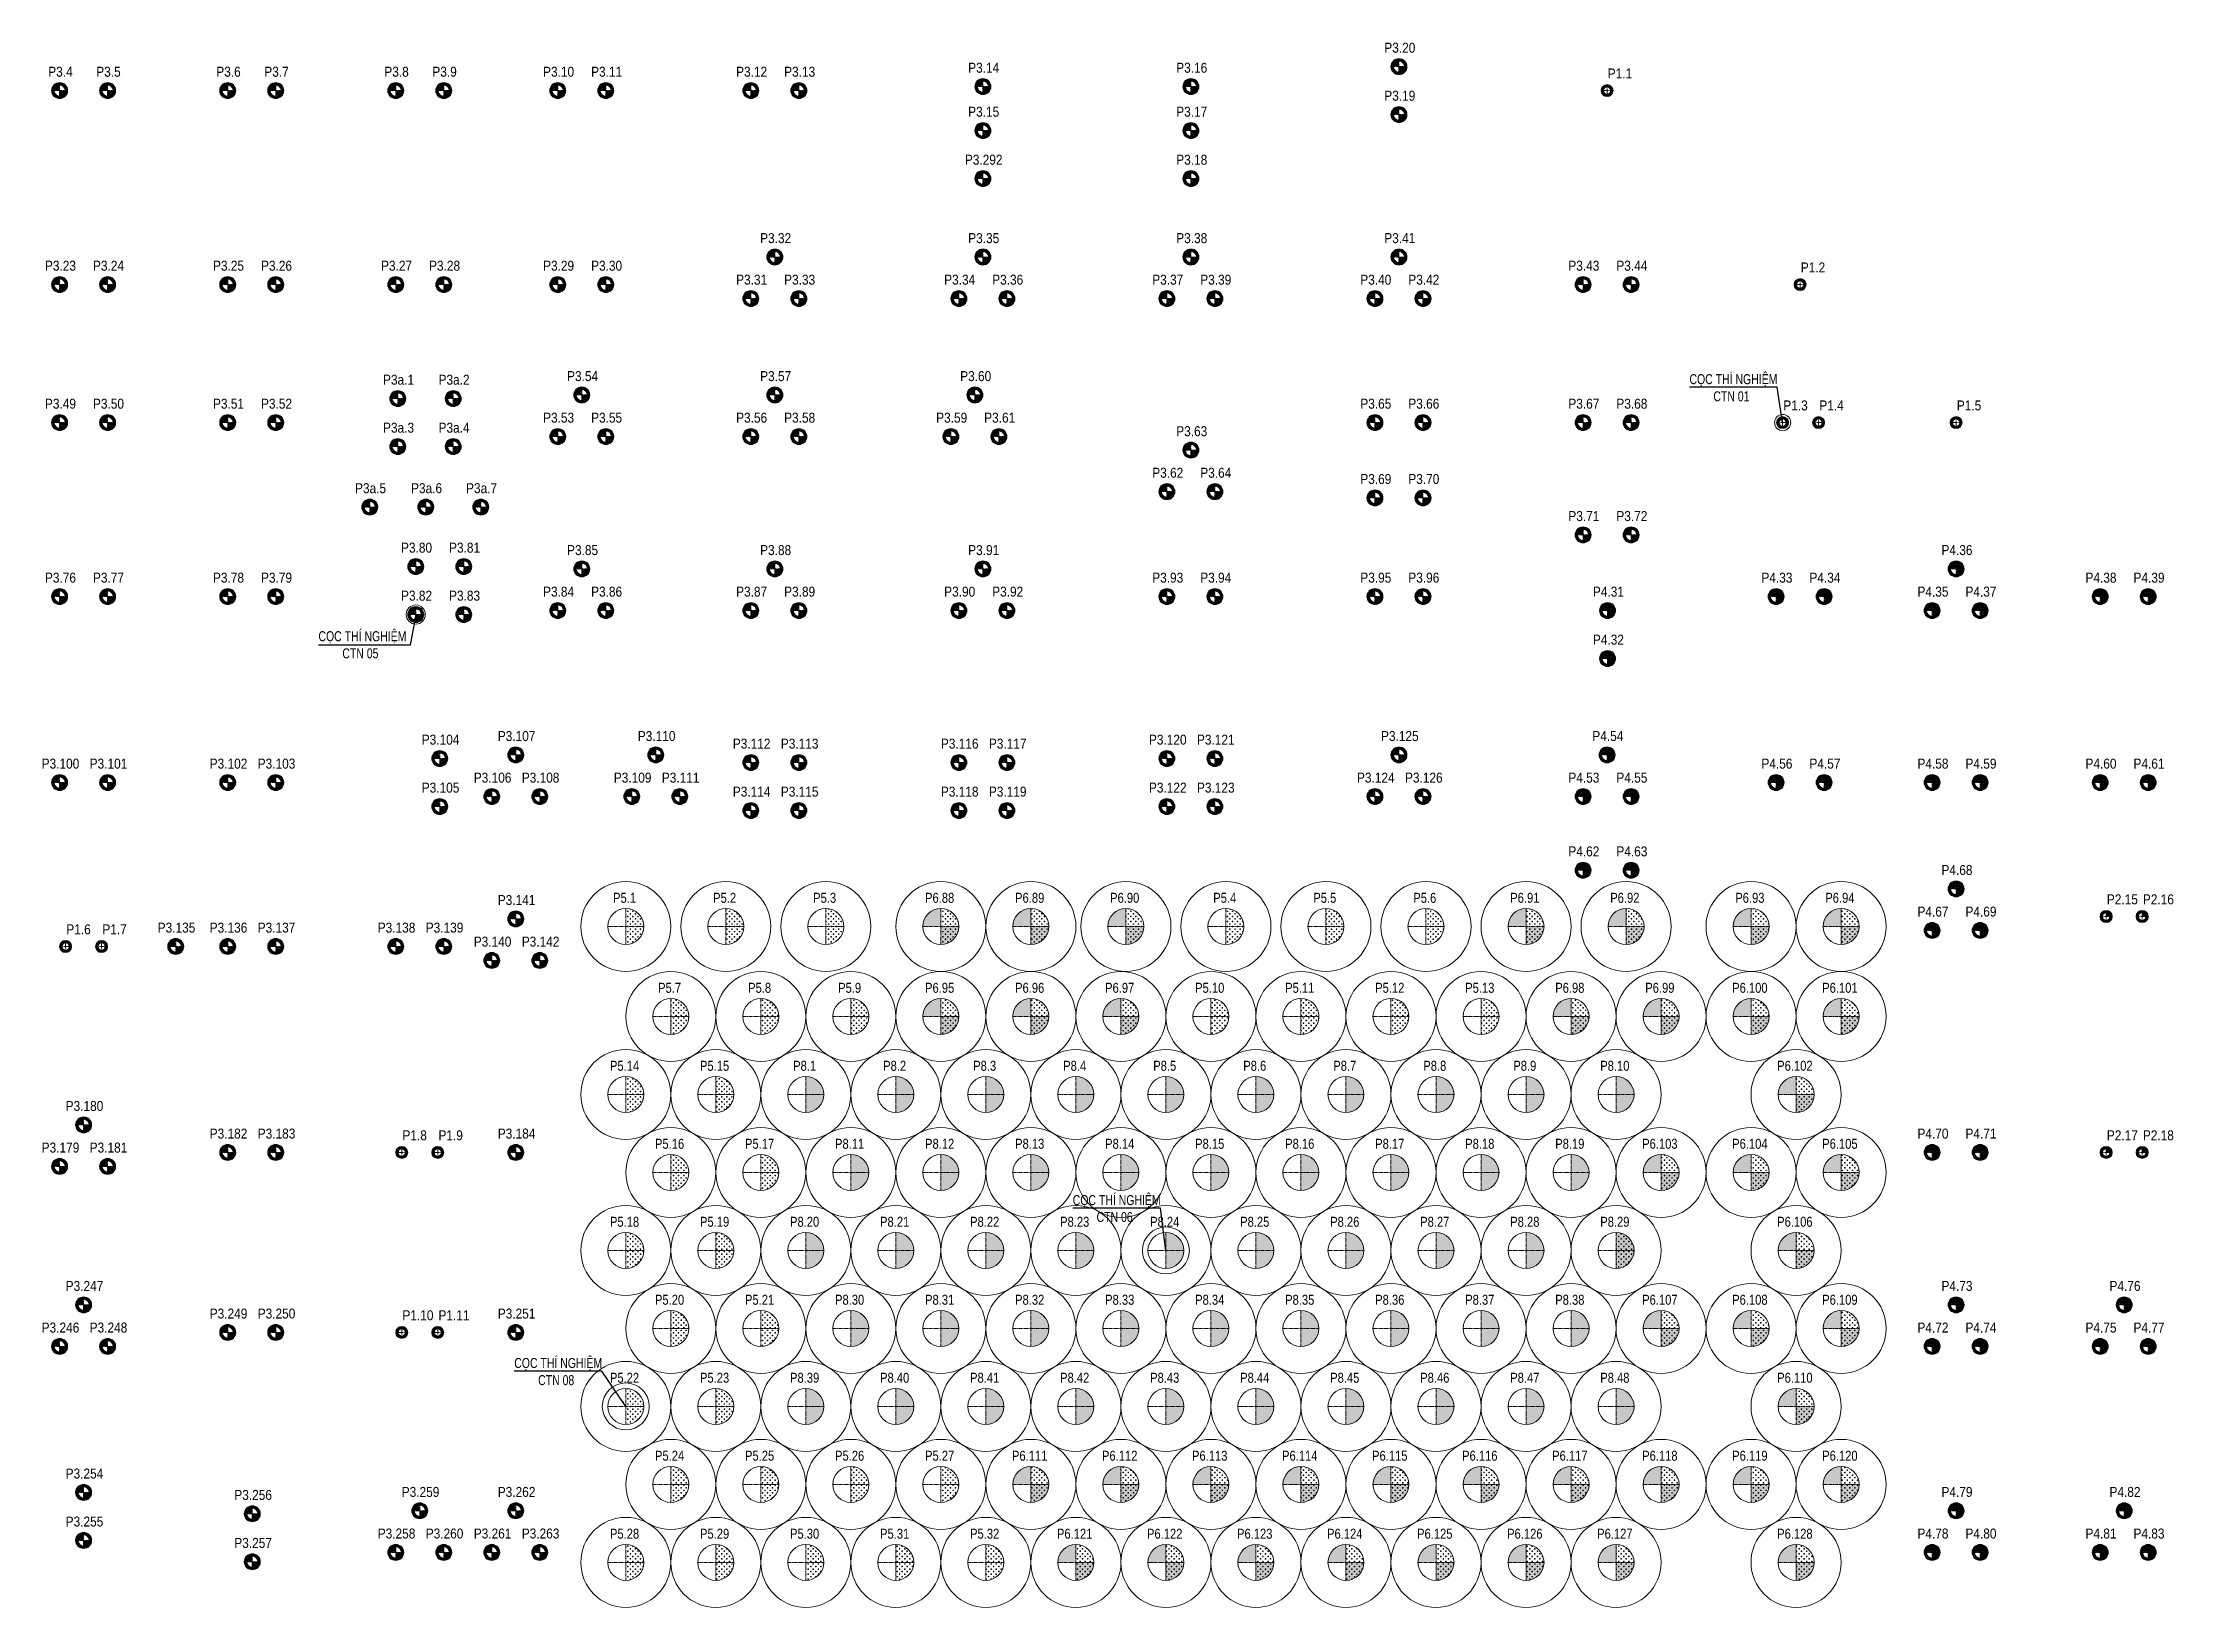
# Model space of a CAD drawing. Header units: millimetres. Extents: x -1281 to 210260, y -1281 to 85902.
# Drawn here: x 103749 to 210260, y 5450 to 83702 of the extents above; entities that cross this region are included whole.
import ezdxf
from ezdxf.enums import TextEntityAlignment as Align

# ---------------------------------------------------------------- set-up
doc = ezdxf.new("R2010")
doc.units = ezdxf.units.MM
doc.linetypes.add('CENTER2', pattern=[1.125, 0.75, -0.125, 0.125, -0.125])
doc.layers.get('0').update_dxf_attribs({"lineweight": 20})
doc.layers.get('Defpoints').update_dxf_attribs({"color": 151, "lineweight": 9})
doc.layers.add('3T-PileName', color=4, linetype='Continuous')
for name, color, linetype, lineweight in [('NDC_S_AXIS', 5, 'CENTER2', 13), ('NDC_S_DIM', 1, 'Continuous', 15), ('NDC_S_HATCH MATERIAL', 8, 'Continuous', 13), ('NDC_S_VN TEXT', 7, 'Continuous', 20)]:
    doc.layers.add(name, color=color, linetype=linetype, lineweight=lineweight)
doc.styles.add('DTC-250', font='arial.ttf', dxfattribs={"width": 0.8})
doc.styles.add('NDC_ARIAL', font='arial.ttf', dxfattribs={"width": 0.85})
doc.styles.add('NDC_DIM', font='', dxfattribs={"width": 0.75})
doc.styles.get('NDC_DIM').set_extended_font_data('Dotum')
doc.dimstyles.new('NDC_dim_200', dxfattribs={"dimscale": 200, "dimtxt": 2.2, "dimasz": 1.5, "dimexe": 1.5, "dimexo": 2.5, "dimgap": 1, "dimtad": 1, "dimdec": 0, "dimzin": 0, "dimdsep": 46, "dimtxsty": 'NDC_DIM', "dimblk": 'DIMMARK', "dimcen": 0.09, "dimdle": 1.2, "dimclrd": 1, "dimclre": 1, "dimclrt": 3, "dimadec": 0, "dimazin": 0, "dimtfac": 1, "dimtdec": 0, "dimtix": 1, "dimtofl": 0, "dimtmove": 0, "dimatfit": 3, "dimfxl": 6, "dimfxlon": 1, "dimtolj": 1, "dimtzin": 0, "dimarcsym": 0})
pattern_1 = [(0, (0, 0), (0, 55.88), [40.64, -15.24]), (90, (0, 0), (-55.88, 3e-15), [40.64, -15.24])]

msp = doc.modelspace()

# ---------------------------------------------------------------- texts
at = {"layer": 'NDC_S_VN TEXT', "style": 'NDC_ARIAL', "width": 0.75}
for s, p in [('CỌC THÍ NGHIỆM', (186070, 66871)), ('CTN 01', (187264, 66014)), ('CỌC THÍ NGHIỆM', (117538, 54016)), ('CTN 05', (118731, 53160)), ('CỌC THÍ NGHIỆM', (155242, 25818)), ('CTN 06', (156433, 24975)), ('CỌC THÍ NGHIỆM', (127325, 17671)), ('CTN 08', (128519, 16815))]:
    msp.add_text(s, height=500, rotation=360, dxfattribs=at).set_placement(p, align=Align.MIDDLE_LEFT)

# ---------------------------------------------------------------- blocks, each defined once
blk = doc.blocks.new('D2000')
at = {"layer": 'NDC_S_HATCH MATERIAL'}
h = blk.add_hatch(dxfattribs=at)
h.set_pattern_fill('CROSS', color=256, scale=20)
edge = h.paths.add_edge_path()
edge.add_line((0, 900), (0, 0))
edge.add_line((0, 0), (900, 0))
edge.add_arc((4, 4), 896, 359.72757, 450.27243)
edge = h.paths.add_edge_path()
edge.add_line((900, 0), (0, 0))
edge.add_line((0, 0), (0, -900))
edge.add_arc((0, 0), 900, 270, 360)
at = {"ltscale": 100}
blk.add_circle((0, 0), 900, dxfattribs=at)
at = {"layer": 'Defpoints', "color": 251, "true_color": 0x4c4c4d}
blk.add_circle((0, 0), 2250, dxfattribs=at)
at = {"layer": 'NDC_S_AXIS', "ltscale": 250}
for p, q in [((-900, 0), (900, 0)), ((0, 900), (0, -900))]:
    blk.add_line(p, q, dxfattribs=at)
blk = doc.blocks.new('DIMMARK')
at = {"layer": 'NDC_S_DIM', "color": 1}
blk.add_line((-1.5, 0), (1, 0), dxfattribs=at)
at = {"layer": 'NDC_S_DIM', "color": 2, "const_width": 0.1}
blk.add_lwpolyline([(-0.42, -0.42), (0.42, 0.42)], dxfattribs=at)
blk = doc.blocks.new('PHC600_P1')
h = blk.add_hatch(color=251)
h.dxf.hatch_style = 1
h.paths.add_polyline_path([(0, 300, 0.4142136), (-300, 0), (-180, 0, -0.4142136), (0, 180)])
h.paths.add_polyline_path([(0, 300), (0, 180, -0.4142136), (180, 0), (300, 0, 0.4142136)])
h.paths.add_polyline_path([(300, 0), (180, 0, -0.4142136), (0, -180), (0, -300, 0.4142136)])
h.paths.add_polyline_path([(-180, 0), (-300, 0, 0.4142136), (0, -300), (0, -180, -0.4142136)])
at = {"ltscale": 100}
for radius in [300, 180]:
    blk.add_circle((0, 0), radius, dxfattribs=at)
at = {"layer": 'NDC_S_AXIS', "ltscale": 200}
for p, q in [((-300, 0), (300, 0)), ((0, 300), (0, -300))]:
    blk.add_line(p, q, dxfattribs=at)
at = {"layer": '3T-PileName', "color": 5, "style": 'NDC_ARIAL', "width": 0.85}
blk.add_attdef('PILE.TAG', (34, 608), '', height=500, dxfattribs=at)
blk = doc.blocks.new('PHC800_P3')
h = blk.add_hatch(color=251)
h.dxf.hatch_style = 1
edge = h.paths.add_edge_path()
edge.add_line((0, 400), (0, 280))
edge.add_arc((0, 0), 280, 0, 90, ccw=False)
edge.add_line((280, 0), (400, 0))
edge.add_arc((0, 0), 400, 360, 450)
edge = h.paths.add_edge_path()
edge.add_line((0, 280), (0, 400))
edge.add_arc((0, 0), 400, 90, 180)
edge.add_line((-400, 0), (-280, 0))
edge.add_arc((0, 0), 280, 90, 180, ccw=False)
edge = h.paths.add_edge_path()
edge.add_line((-280, 0), (-400, 0))
edge.add_arc((0, 0), 400, 180, 270)
edge.add_line((0, -400), (0, -280))
edge.add_arc((0, 0), 280, 180, 270, ccw=False)
edge = h.paths.add_edge_path()
edge.add_line((400, 0), (280, 0))
edge.add_arc((0, 0), 280, -90, 0, ccw=False)
edge.add_line((0, -280), (0, -400))
edge.add_arc((0, 0), 400, 270, 360)
at = {"layer": 'NDC_S_HATCH MATERIAL'}
h = blk.add_hatch(dxfattribs=at)
h.set_pattern_fill('ANGLE', color=251, scale=8)
h.set_pattern_definition(pattern_1)
edge = h.paths.add_edge_path()
edge.add_arc((0, 0), 280, 90, 180)
edge.add_line((-280, 0), (0, 0))
edge.add_line((0, 0), (0, 280))
h = blk.add_hatch(dxfattribs=at)
h.set_pattern_fill('ANGLE', color=251, scale=8)
h.set_pattern_definition(pattern_1)
edge = h.paths.add_edge_path()
edge.add_arc((0, 0), 280, 270, 360)
edge.add_line((280, 0), (0, 0))
edge.add_line((0, 0), (0, -280))
at = {"ltscale": 100}
for radius in [400, 280]:
    blk.add_circle((0, 0), radius, dxfattribs=at)
at = {"layer": 'NDC_S_AXIS', "ltscale": 250}
for p, q in [((-400, 0), (400, 0)), ((0, 400), (0, -400))]:
    blk.add_line(p, q, dxfattribs=at)
at = {"layer": '3T-PileName', "style": 'NDC_ARIAL', "width": 0.85}
blk.add_attdef('PILE.TAG', text='', height=500, dxfattribs=at).set_placement((41, 694), align=Align.CENTER)
blk = doc.blocks.new('PHC800_P4')
h = blk.add_hatch(color=251)
h.dxf.hatch_style = 1
edge = h.paths.add_edge_path()
edge.add_line((0, 400), (0, 280))
edge.add_arc((0, 0), 280, 0, 90, ccw=False)
edge.add_line((280, 0), (400, 0))
edge.add_arc((0, 0), 400, 360, 450)
edge = h.paths.add_edge_path()
edge.add_line((0, 280), (0, 400))
edge.add_arc((0, 0), 400, 90, 180)
edge.add_line((-400, 0), (-280, 0))
edge.add_arc((0, 0), 280, 90, 180, ccw=False)
edge = h.paths.add_edge_path()
edge.add_line((-280, 0), (-400, 0))
edge.add_arc((0, 0), 400, 180, 270)
edge.add_line((0, -400), (0, -280))
edge.add_arc((0, 0), 280, 180, 270, ccw=False)
edge = h.paths.add_edge_path()
edge.add_line((400, 0), (280, 0))
edge.add_arc((0, 0), 280, -90, 0, ccw=False)
edge.add_line((0, -280), (0, -400))
edge.add_arc((0, 0), 400, 270, 360)
at = {"layer": 'NDC_S_HATCH MATERIAL'}
h = blk.add_hatch(dxfattribs=at)
h.set_pattern_fill('ANGLE', color=251, scale=8)
h.set_pattern_definition(pattern_1)
edge = h.paths.add_edge_path()
edge.add_arc((0, 0), 280, 90, 180)
edge.add_line((-280, 0), (0, 0))
edge.add_line((0, 0), (0, 280))
h = blk.add_hatch(dxfattribs=at)
h.set_pattern_fill('ANGLE', color=251, scale=8)
h.set_pattern_definition([(0, (0, 0), (0, 55.88), [40.64, -15.24]), (90, (0, 0), (-55.88, 3e-15), [40.64, -15.24])])
h.paths.add_polyline_path([(0, 280), (0, 0), (280, 0, 0.4142136)])
h = blk.add_hatch(dxfattribs=at)
h.set_pattern_fill('ANGLE', color=251, scale=8)
h.set_pattern_definition(pattern_1)
edge = h.paths.add_edge_path()
edge.add_arc((0, 0), 280, 270, 360)
edge.add_line((280, 0), (0, 0))
edge.add_line((0, 0), (0, -280))
at = {"ltscale": 100}
for radius in [400, 280]:
    blk.add_circle((0, 0), radius, dxfattribs=at)
at = {"layer": 'NDC_S_AXIS', "ltscale": 250}
for p, q in [((-400, 0), (400, 0)), ((0, 400), (0, -400))]:
    blk.add_line(p, q, dxfattribs=at)
at = {"layer": '3T-PileName', "style": 'NDC_ARIAL', "width": 0.85}
blk.add_attdef('PILE.TAG', text='', height=500, dxfattribs=at).set_placement((41, 694), align=Align.CENTER)
blk = doc.blocks.new('P5')
at = {"layer": 'NDC_S_HATCH MATERIAL'}
h = blk.add_hatch(dxfattribs=at)
h.set_pattern_fill('CROSS', color=256, scale=20)
edge = h.paths.add_edge_path()
edge.add_line((0, 900), (0, 0))
edge.add_line((0, 0), (900, 0))
edge.add_arc((4, 4), 896, 359.72757, 450.27243)
edge = h.paths.add_edge_path()
edge.add_line((900, 0), (0, 0))
edge.add_line((0, 0), (0, -900))
edge.add_arc((0, 0), 900, 270, 360)
at = {"ltscale": 100}
blk.add_circle((0, 0), 900, dxfattribs=at)
at = {"layer": 'Defpoints', "color": 251, "true_color": 0x4c4c4d}
blk.add_circle((0, 0), 2250, dxfattribs=at)
at = {"layer": 'NDC_S_AXIS', "ltscale": 250}
for p, q in [((-900, 0), (900, 0)), ((0, 900), (0, -900))]:
    blk.add_line(p, q, dxfattribs=at)
at = {"layer": '3T-PileName', "style": 'DTC-250', "width": 0.8}
blk.add_attdef('PILE.TAG', text='', height=500, dxfattribs=at).set_placement((-61, 1184), align=Align.CENTER)
blk = doc.blocks.new('P6')
h = blk.add_hatch(color=251)
h.dxf.hatch_style = 1
h.paths.add_polyline_path([(0, 900, 0.4142136), (-900, 0), (0, 0)])
h.paths.add_polyline_path([(900, 0), (0, 0), (0, -900, 0.4142136)])
at = {"layer": 'NDC_S_HATCH MATERIAL'}
h = blk.add_hatch(dxfattribs=at)
h.set_pattern_fill('CROSS', color=256, scale=20)
edge = h.paths.add_edge_path()
edge.add_line((0, 900), (0, 0))
edge.add_line((0, 0), (900, 0))
edge.add_arc((4, 4), 896, 359.72757, 450.27243)
edge = h.paths.add_edge_path()
edge.add_line((900, 0), (0, 0))
edge.add_line((0, 0), (0, -900))
edge.add_arc((0, 0), 900, 270, 360)
at = {"ltscale": 100}
blk.add_circle((0, 0), 900, dxfattribs=at)
at = {"layer": 'Defpoints', "color": 251, "true_color": 0x4c4c4d}
blk.add_circle((0, 0), 2250, dxfattribs=at)
at = {"layer": 'NDC_S_AXIS', "ltscale": 250}
for p, q in [((-900, 0), (900, 0)), ((0, 900), (0, -900))]:
    blk.add_line(p, q, dxfattribs=at)
at = {"layer": '3T-PileName', "style": 'DTC-250', "width": 0.8}
blk.add_attdef('PILE.TAG', text='', height=500, dxfattribs=at).set_placement((-61, 1184), align=Align.CENTER)
blk = doc.blocks.new('P8')
at = {"layer": 'NDC_S_HATCH MATERIAL'}
h = blk.add_hatch(color=251, dxfattribs=at)
h.dxf.hatch_style = 1
edge = h.paths.add_edge_path()
edge.add_line((0, 900), (0, 0))
edge.add_line((0, 0), (900, 0))
edge.add_arc((4, 4), 896, 359.72757, 450.27243)
edge = h.paths.add_edge_path()
edge.add_line((900, 0), (0, 0))
edge.add_line((0, 0), (0, -900))
edge.add_arc((0, 0), 900, 270, 360)
at = {"ltscale": 100}
blk.add_circle((0, 0), 900, dxfattribs=at)
at = {"layer": 'Defpoints', "color": 251, "true_color": 0x4c4c4d}
blk.add_circle((0, 0), 2250, dxfattribs=at)
at = {"layer": 'NDC_S_AXIS', "ltscale": 250}
for p, q in [((-900, 0), (900, 0)), ((0, 900), (0, -900))]:
    blk.add_line(p, q, dxfattribs=at)
at = {"layer": '3T-PileName', "style": 'DTC-250', "width": 0.8}
blk.add_attdef('PILE.TAG', text='', height=500, dxfattribs=at).set_placement((-61, 1184), align=Align.CENTER)
blk = doc.blocks.new('PHC600')
h = blk.add_hatch(color=251)
h.dxf.hatch_style = 1
h.paths.add_polyline_path([(0, 300, 0.4142136), (-300, 0), (-180, 0, -0.4142136), (0, 180)])
h.paths.add_polyline_path([(0, 300), (0, 180, -0.4142136), (180, 0), (300, 0, 0.4142136)])
h.paths.add_polyline_path([(300, 0), (180, 0, -0.4142136), (0, -180), (0, -300, 0.4142136)])
h.paths.add_polyline_path([(-180, 0), (-300, 0, 0.4142136), (0, -300), (0, -180, -0.4142136)])
h = blk.add_hatch()
h.set_pattern_fill('ANGLE', color=251, scale=5)
h.set_pattern_definition([(0, (0, 0), (0, 34.925), [25.4, -9.525]), (90, (0, 0), (-34.925, 2e-15), [25.4, -9.525])])
h.paths.add_polyline_path([(0, 180), (0, 0), (180, 0, 0.4142136)])
at = {"ltscale": 100}
for radius in [300, 180]:
    blk.add_circle((0, 0), radius, dxfattribs=at)
at = {"layer": 'NDC_S_AXIS', "ltscale": 200}
for p, q in [((-300, 0), (300, 0)), ((0, 300), (0, -300))]:
    blk.add_line(p, q, dxfattribs=at)
at = {"layer": '3T-PileName', "style": 'NDC_ARIAL', "width": 0.85}
blk.add_attdef('PILE.TAG', (34, 608), '', height=500, dxfattribs=at)

# ---------------------------------------------------------------- hatches: boundary and pattern name
at = {"layer": 'NDC_S_DIM'}
h = msp.add_hatch(color=251, dxfattribs=at)
h.dxf.hatch_style = 1
h.paths.add_polyline_path([(182400, 24200), (182400, 23300), (183300, 23300, 0.4142136)])
h.paths.add_polyline_path([(183300, 23300), (182400, 23300), (182400, 22400, 0.4142136)])

# ---------------------------------------------------------------- linework, layer by layer
at = {"layer": 'NDC_S_VN TEXT'}
for centre, radius in [((190728, 64700), 405), ((122400, 55100), 479), ((159900, 23300), 1173), ((132900, 15500), 1173)]:
    msp.add_circle(centre, radius, dxfattribs=at)

# ---------------------------------------------------------------- block references
for name, p, values in [('PHC800_P3', (171550, 82500), {'PILE.TAG': 'P3.20'}), ('PHC800_P3', (104600, 81300), {'PILE.TAG': 'P3.4'}), ('PHC800_P3', (107000, 81300), {'PILE.TAG': 'P3.5'}), ('PHC800_P3', (113000, 81300), {'PILE.TAG': 'P3.6'}), ('PHC800_P3', (115400, 81300), {'PILE.TAG': 'P3.7'}), ('PHC800_P3', (121400, 81300), {'PILE.TAG': 'P3.8'}), ('PHC800_P3', (123800, 81300), {'PILE.TAG': 'P3.9'}), ('PHC800_P3', (129500, 81300), {'PILE.TAG': 'P3.10'}), ('PHC800_P3', (131900, 81300), {'PILE.TAG': 'P3.11'}), ('PHC800_P3', (139150, 81300), {'PILE.TAG': 'P3.12'}), ('PHC800_P3', (141550, 81300), {'PILE.TAG': 'P3.13'}), ('PHC800_P3', (150750, 81500), {'PILE.TAG': 'P3.14'}), ('PHC800_P3', (161150, 81500), {'PILE.TAG': 'P3.16'}), ('PHC800_P3', (171550, 80100), {'PILE.TAG': 'P3.19'}), ('PHC800_P3', (150750, 79300), {'PILE.TAG': 'P3.15'}), ('PHC800_P3', (161150, 79300), {'PILE.TAG': 'P3.17'}), ('PHC800_P3', (150750, 76900), {'PILE.TAG': 'P3.292'}), ('PHC800_P3', (161150, 76900), {'PILE.TAG': 'P3.18'}), ('PHC800_P3', (140350, 72980), {'PILE.TAG': 'P3.32'}), ('PHC800_P3', (150750, 72980), {'PILE.TAG': 'P3.35'}), ('PHC800_P3', (161150, 72980), {'PILE.TAG': 'P3.38'}), ('PHC800_P3', (171550, 72980), {'PILE.TAG': 'P3.41'}), ('PHC800_P3', (104600, 71600), {'PILE.TAG': 'P3.23'}), ('PHC800_P3', (107000, 71600), {'PILE.TAG': 'P3.24'}), ('PHC800_P3', (113000, 71600), {'PILE.TAG': 'P3.25'}), ('PHC800_P3', (115400, 71600), {'PILE.TAG': 'P3.26'}), ('PHC800_P3', (121400, 71600), {'PILE.TAG': 'P3.27'}), ('PHC800_P3', (123800, 71600), {'PILE.TAG': 'P3.28'}), ('PHC800_P3', (129500, 71600), {'PILE.TAG': 'P3.29'}), ('PHC800_P3', (131900, 71600), {'PILE.TAG': 'P3.30'}), ('PHC800_P3', (180750, 71600), {'PILE.TAG': 'P3.43'}), ('PHC800_P3', (183150, 71600), {'PILE.TAG': 'P3.44'}), ('PHC800_P3', (139150, 70900), {'PILE.TAG': 'P3.31'}), ('PHC800_P3', (141550, 70900), {'PILE.TAG': 'P3.33'}), ('PHC800_P3', (149550, 70900), {'PILE.TAG': 'P3.34'}), ('PHC800_P3', (151950, 70900), {'PILE.TAG': 'P3.36'}), ('PHC800_P3', (159950, 70900), {'PILE.TAG': 'P3.37'}), ('PHC800_P3', (162350, 70900), {'PILE.TAG': 'P3.39'}), ('PHC800_P3', (170350, 70900), {'PILE.TAG': 'P3.40'}), ('PHC800_P3', (172750, 70900), {'PILE.TAG': 'P3.42'}), ('PHC800_P3', (130700, 66080), {'PILE.TAG': 'P3.54'}), ('PHC800_P3', (140350, 66080), {'PILE.TAG': 'P3.57'}), ('PHC800_P3', (150350, 66080), {'PILE.TAG': 'P3.60'}), ('PHC800_P3', (121500, 65900), {'PILE.TAG': 'P3a.1'}), ('PHC800_P3', (124275, 65900), {'PILE.TAG': 'P3a.2'}), ('PHC800_P3', (104600, 64700), {'PILE.TAG': 'P3.49'}), ('PHC800_P3', (107000, 64700), {'PILE.TAG': 'P3.50'}), ('PHC800_P3', (113000, 64700), {'PILE.TAG': 'P3.51'}), ('PHC800_P3', (115400, 64700), {'PILE.TAG': 'P3.52'}), ('PHC800_P3', (129500, 64000), {'PILE.TAG': 'P3.53'}), ('PHC800_P3', (131900, 64000), {'PILE.TAG': 'P3.55'}), ('PHC800_P3', (139150, 64000), {'PILE.TAG': 'P3.56'}), ('PHC800_P3', (141550, 64000), {'PILE.TAG': 'P3.58'}), ('PHC800_P3', (149150, 64000), {'PILE.TAG': 'P3.59'}), ('PHC800_P3', (151550, 64000), {'PILE.TAG': 'P3.61'}), ('PHC800_P3', (170350, 64700), {'PILE.TAG': 'P3.65'}), ('PHC800_P3', (172750, 64700), {'PILE.TAG': 'P3.66'}), ('PHC800_P3', (180750, 64700), {'PILE.TAG': 'P3.67'}), ('PHC800_P3', (183150, 64700), {'PILE.TAG': 'P3.68'}), ('PHC800_P3', (121500, 63500), {'PILE.TAG': 'P3a.3'}), ('PHC800_P3', (124275, 63500), {'PILE.TAG': 'P3a.4'}), ('PHC800_P3', (161150, 63325), {'PILE.TAG': 'P3.63'}), ('PHC800_P3', (159950, 61246), {'PILE.TAG': 'P3.62'}), ('PHC800_P3', (162350, 61246), {'PILE.TAG': 'P3.64'}), ('PHC800_P3', (170350, 60933), {'PILE.TAG': 'P3.69'}), ('PHC800_P3', (172750, 60933), {'PILE.TAG': 'P3.70'}), ('PHC800_P3', (120100, 60475), {'PILE.TAG': 'P3a.5'}), ('PHC800_P3', (122900, 60475), {'PILE.TAG': 'P3a.6'}), ('PHC800_P3', (125650, 60475), {'PILE.TAG': 'P3a.7'}), ('PHC800_P3', (180750, 59081), {'PILE.TAG': 'P3.71'}), ('PHC800_P3', (183150, 59081), {'PILE.TAG': 'P3.72'}), ('PHC800_P3', (122400, 57500), {'PILE.TAG': 'P3.80'}), ('PHC800_P3', (124800, 57500), {'PILE.TAG': 'P3.81'}), ('PHC800_P3', (130700, 57380), {'PILE.TAG': 'P3.85'}), ('PHC800_P3', (140350, 57380), {'PILE.TAG': 'P3.88'}), ('PHC800_P3', (150750, 57380), {'PILE.TAG': 'P3.91'}), ('PHC800_P4', (199400, 57380), {'PILE.TAG': 'P4.36'}), ('PHC800_P3', (104600, 56000), {'PILE.TAG': 'P3.76'}), ('PHC800_P3', (107000, 56000), {'PILE.TAG': 'P3.77'}), ('PHC800_P3', (113000, 56000), {'PILE.TAG': 'P3.78'}), ('PHC800_P3', (115400, 56000), {'PILE.TAG': 'P3.79'}), ('PHC800_P3', (129500, 55300), {'PILE.TAG': 'P3.84'}), ('PHC800_P3', (131900, 55300), {'PILE.TAG': 'P3.86'}), ('PHC800_P3', (139150, 55300), {'PILE.TAG': 'P3.87'}), ('PHC800_P3', (141550, 55300), {'PILE.TAG': 'P3.89'}), ('PHC800_P3', (149550, 55300), {'PILE.TAG': 'P3.90'}), ('PHC800_P3', (151950, 55300), {'PILE.TAG': 'P3.92'}), ('PHC800_P3', (159950, 56000), {'PILE.TAG': 'P3.93'}), ('PHC800_P3', (162350, 56000), {'PILE.TAG': 'P3.94'}), ('PHC800_P3', (170350, 56000), {'PILE.TAG': 'P3.95'}), ('PHC800_P3', (172750, 56000), {'PILE.TAG': 'P3.96'}), ('PHC800_P4', (181978, 55300), {'PILE.TAG': 'P4.31'}), ('PHC800_P4', (190400, 56000), {'PILE.TAG': 'P4.33'}), ('PHC800_P4', (192800, 56000), {'PILE.TAG': 'P4.34'}), ('PHC800_P4', (198200, 55300), {'PILE.TAG': 'P4.35'}), ('PHC800_P4', (200600, 55300), {'PILE.TAG': 'P4.37'}), ('PHC800_P4', (206600, 56000), {'PILE.TAG': 'P4.38'}), ('PHC800_P4', (209000, 56000), {'PILE.TAG': 'P4.39'}), ('PHC800_P3', (122400, 55100), {'PILE.TAG': 'P3.82'}), ('PHC800_P3', (124800, 55100), {'PILE.TAG': 'P3.83'}), ('PHC800_P4', (181978, 52900), {'PILE.TAG': 'P4.32'}), ('PHC800_P3', (123600, 47900), {'PILE.TAG': 'P3.104'}), ('PHC800_P3', (127400, 48080), {'PILE.TAG': 'P3.107'}), ('PHC800_P3', (134400, 48080), {'PILE.TAG': 'P3.110'}), ('PHC800_P3', (159950, 47900), {'PILE.TAG': 'P3.120'}), ('PHC800_P3', (162350, 47900), {'PILE.TAG': 'P3.121'}), ('PHC800_P3', (171550, 48080), {'PILE.TAG': 'P3.125'}), ('PHC800_P4', (181950, 48080), {'PILE.TAG': 'P4.54'}), ('PHC800_P3', (139150, 47700), {'PILE.TAG': 'P3.112'}), ('PHC800_P3', (141550, 47700), {'PILE.TAG': 'P3.113'}), ('PHC800_P3', (149550, 47700), {'PILE.TAG': 'P3.116'}), ('PHC800_P3', (151950, 47700), {'PILE.TAG': 'P3.117'}), ('PHC800_P3', (104600, 46700), {'PILE.TAG': 'P3.100'}), ('PHC800_P3', (107000, 46700), {'PILE.TAG': 'P3.101'}), ('PHC800_P3', (113000, 46700), {'PILE.TAG': 'P3.102'}), ('PHC800_P3', (115400, 46700), {'PILE.TAG': 'P3.103'}), ('PHC800_P3', (126200, 46000), {'PILE.TAG': 'P3.106'}), ('PHC800_P3', (128600, 46000), {'PILE.TAG': 'P3.108'}), ('PHC800_P3', (133200, 46000), {'PILE.TAG': 'P3.109'}), ('PHC800_P3', (135600, 46000), {'PILE.TAG': 'P3.111'}), ('PHC800_P3', (170350, 46000), {'PILE.TAG': 'P3.124'}), ('PHC800_P3', (172750, 46000), {'PILE.TAG': 'P3.126'}), ('PHC800_P4', (180750, 46000), {'PILE.TAG': 'P4.53'}), ('PHC800_P4', (183150, 46000), {'PILE.TAG': 'P4.55'}), ('PHC800_P4', (190400, 46700), {'PILE.TAG': 'P4.56'}), ('PHC800_P4', (192800, 46700), {'PILE.TAG': 'P4.57'}), ('PHC800_P4', (198200, 46700), {'PILE.TAG': 'P4.58'}), ('PHC800_P4', (200600, 46700), {'PILE.TAG': 'P4.59'}), ('PHC800_P4', (206600, 46700), {'PILE.TAG': 'P4.60'}), ('PHC800_P4', (209000, 46700), {'PILE.TAG': 'P4.61'}), ('PHC800_P3', (123600, 45500), {'PILE.TAG': 'P3.105'}), ('PHC800_P3', (139150, 45300), {'PILE.TAG': 'P3.114'}), ('PHC800_P3', (141550, 45300), {'PILE.TAG': 'P3.115'}), ('PHC800_P3', (149550, 45300), {'PILE.TAG': 'P3.118'}), ('PHC800_P3', (151950, 45300), {'PILE.TAG': 'P3.119'}), ('PHC800_P3', (159950, 45500), {'PILE.TAG': 'P3.122'}), ('PHC800_P3', (162350, 45500), {'PILE.TAG': 'P3.123'}), ('PHC800_P4', (180750, 42312), {'PILE.TAG': 'P4.62'}), ('PHC800_P4', (183150, 42312), {'PILE.TAG': 'P4.63'}), ('P5', (132900, 39500), {'PILE.TAG': 'P5.1'}), ('P5', (137900, 39500), {'PILE.TAG': 'P5.2'}), ('P5', (142900, 39500), {'PILE.TAG': 'P5.3'}), ('P6', (148650, 39500), {'PILE.TAG': 'P6.88'}), ('P6', (153150, 39500), {'PILE.TAG': 'P6.89'}), ('P6', (157900, 39500), {'PILE.TAG': 'P6.90'}), ('P5', (162900, 39500), {'PILE.TAG': 'P5.4'}), ('P5', (167900, 39500), {'PILE.TAG': 'P5.5'}), ('P5', (172900, 39500), {'PILE.TAG': 'P5.6'}), ('P6', (177900, 39500), {'PILE.TAG': 'P6.91'}), ('P6', (182900, 39500), {'PILE.TAG': 'P6.92'}), ('P6', (189150, 39500), {'PILE.TAG': 'P6.93'}), ('P6', (193650, 39500), {'PILE.TAG': 'P6.94'}), ('PHC800_P4', (199400, 41380), {'PILE.TAG': 'P4.68'}), ('PHC800_P3', (127400, 39880), {'PILE.TAG': 'P3.141'}), ('PHC800_P4', (198200, 39301), {'PILE.TAG': 'P4.67'}), ('PHC800_P4', (200600, 39301), {'PILE.TAG': 'P4.69'}), ('PHC600', (206900, 40000), {'PILE.TAG': 'P2.15'}), ('PHC600', (208700, 40000), {'PILE.TAG': 'P2.16'}), ('PHC800_P3', (110400, 38500), {'PILE.TAG': 'P3.135'}), ('PHC800_P3', (113000, 38500), {'PILE.TAG': 'P3.136'}), ('PHC800_P3', (115400, 38500), {'PILE.TAG': 'P3.137'}), ('PHC800_P3', (121400, 38500), {'PILE.TAG': 'P3.138'}), ('PHC800_P3', (123800, 38500), {'PILE.TAG': 'P3.139'}), ('PHC800_P3', (126200, 37800), {'PILE.TAG': 'P3.140'}), ('PHC800_P3', (128600, 37800), {'PILE.TAG': 'P3.142'}), ('P5', (135150, 35000), {'PILE.TAG': 'P5.7'}), ('P5', (139650, 35000), {'PILE.TAG': 'P5.8'}), ('P5', (144150, 35000), {'PILE.TAG': 'P5.9'}), ('P6', (148650, 35000), {'PILE.TAG': 'P6.95'}), ('P6', (153150, 35000), {'PILE.TAG': 'P6.96'}), ('P6', (157650, 35000), {'PILE.TAG': 'P6.97'}), ('P5', (162150, 35000), {'PILE.TAG': 'P5.10'}), ('P5', (166650, 35000), {'PILE.TAG': 'P5.11'}), ('P5', (171150, 35000), {'PILE.TAG': 'P5.12'}), ('P5', (175650, 35000), {'PILE.TAG': 'P5.13'}), ('P6', (180150, 35000), {'PILE.TAG': 'P6.98'}), ('P6', (184650, 35000), {'PILE.TAG': 'P6.99'}), ('P6', (189150, 35000), {'PILE.TAG': 'P6.100'}), ('P6', (193650, 35000), {'PILE.TAG': 'P6.101'}), ('P5', (132900, 31100), {'PILE.TAG': 'P5.14'}), ('P5', (137400, 31100), {'PILE.TAG': 'P5.15'}), ('P6', (191400, 31100), {'PILE.TAG': 'P6.102'}), ('PHC800_P3', (105800, 29580), {'PILE.TAG': 'P3.180'}), ('PHC800_P3', (113000, 28200), {'PILE.TAG': 'P3.182'}), ('PHC800_P3', (115400, 28200), {'PILE.TAG': 'P3.183'}), ('PHC800_P3', (127400, 28200), {'PILE.TAG': 'P3.184'}), ('P5', (135150, 27200), {'PILE.TAG': 'P5.16'}), ('P5', (139650, 27200), {'PILE.TAG': 'P5.17'}), ('P6', (184650, 27200), {'PILE.TAG': 'P6.103'}), ('P6', (189150, 27200), {'PILE.TAG': 'P6.104'}), ('P6', (193650, 27200), {'PILE.TAG': 'P6.105'}), ('PHC800_P4', (198200, 28200), {'PILE.TAG': 'P4.70'}), ('PHC800_P4', (200600, 28200), {'PILE.TAG': 'P4.71'}), ('PHC600', (206900, 28200), {'PILE.TAG': 'P2.17'}), ('PHC600', (208700, 28200), {'PILE.TAG': 'P2.18'}), ('PHC800_P3', (104600, 27500), {'PILE.TAG': 'P3.179'}), ('PHC800_P3', (107000, 27500), {'PILE.TAG': 'P3.181'}), ('P5', (132900, 23300), {'PILE.TAG': 'P5.18'}), ('P5', (137400, 23300), {'PILE.TAG': 'P5.19'}), ('P6', (191400, 23300), {'PILE.TAG': 'P6.106'}), ('PHC800_P3', (105800, 20580), {'PILE.TAG': 'P3.247'}), ('P5', (135150, 19400), {'PILE.TAG': 'P5.20'}), ('P5', (139650, 19400), {'PILE.TAG': 'P5.21'}), ('P6', (184650, 19400), {'PILE.TAG': 'P6.107'}), ('P6', (189150, 19400), {'PILE.TAG': 'P6.108'}), ('P6', (193650, 19400), {'PILE.TAG': 'P6.109'}), ('PHC800_P4', (199400, 20580), {'PILE.TAG': 'P4.73'}), ('PHC800_P4', (207800, 20580), {'PILE.TAG': 'P4.76'}), ('PHC800_P3', (113000, 19200), {'PILE.TAG': 'P3.249'}), ('PHC800_P3', (115400, 19200), {'PILE.TAG': 'P3.250'}), ('PHC800_P3', (127400, 19200), {'PILE.TAG': 'P3.251'}), ('PHC800_P3', (104600, 18500), {'PILE.TAG': 'P3.246'}), ('PHC800_P3', (107000, 18500), {'PILE.TAG': 'P3.248'}), ('PHC800_P4', (198200, 18500), {'PILE.TAG': 'P4.72'}), ('PHC800_P4', (200600, 18500), {'PILE.TAG': 'P4.74'}), ('PHC800_P4', (206600, 18500), {'PILE.TAG': 'P4.75'}), ('PHC800_P4', (209000, 18500), {'PILE.TAG': 'P4.77'}), ('P5', (132900, 15500), {'PILE.TAG': 'P5.22'}), ('P5', (137400, 15500), {'PILE.TAG': 'P5.23'}), ('P6', (191400, 15500), {'PILE.TAG': 'P6.110'}), ('P5', (135150, 11600), {'PILE.TAG': 'P5.24'}), ('P5', (139650, 11600), {'PILE.TAG': 'P5.25'}), ('P5', (144150, 11600), {'PILE.TAG': 'P5.26'}), ('P5', (148650, 11600), {'PILE.TAG': 'P5.27'}), ('P6', (153150, 11600), {'PILE.TAG': 'P6.111'}), ('P6', (157650, 11600), {'PILE.TAG': 'P6.112'}), ('P6', (162150, 11600), {'PILE.TAG': 'P6.113'}), ('P6', (166650, 11600), {'PILE.TAG': 'P6.114'}), ('P6', (171150, 11600), {'PILE.TAG': 'P6.115'}), ('P6', (175650, 11600), {'PILE.TAG': 'P6.116'}), ('P6', (180150, 11600), {'PILE.TAG': 'P6.117'}), ('P6', (184650, 11600), {'PILE.TAG': 'P6.118'}), ('P6', (189150, 11600), {'PILE.TAG': 'P6.119'}), ('P6', (193650, 11600), {'PILE.TAG': 'P6.120'}), ('PHC800_P3', (105800, 11200), {'PILE.TAG': 'P3.254'}), ('PHC800_P3', (114230, 10130), {'PILE.TAG': 'P3.256'}), ('PHC800_P3', (122600, 10280), {'PILE.TAG': 'P3.259'}), ('PHC800_P3', (127400, 10280), {'PILE.TAG': 'P3.262'}), ('PHC800_P4', (199400, 10280), {'PILE.TAG': 'P4.79'}), ('PHC800_P4', (207800, 10280), {'PILE.TAG': 'P4.82'}), ('PHC800_P3', (105800, 8800), {'PILE.TAG': 'P3.255'}), ('P5', (132900, 7700), {'PILE.TAG': 'P5.28'}), ('P5', (137400, 7700), {'PILE.TAG': 'P5.29'}), ('P5', (141900, 7700), {'PILE.TAG': 'P5.30'}), ('P5', (146400, 7700), {'PILE.TAG': 'P5.31'}), ('P5', (150900, 7700), {'PILE.TAG': 'P5.32'}), ('P6', (155400, 7700), {'PILE.TAG': 'P6.121'}), ('P6', (159900, 7700), {'PILE.TAG': 'P6.122'}), ('P6', (164400, 7700), {'PILE.TAG': 'P6.123'}), ('P6', (168900, 7700), {'PILE.TAG': 'P6.124'}), ('P6', (173400, 7700), {'PILE.TAG': 'P6.125'}), ('P6', (177900, 7700), {'PILE.TAG': 'P6.126'}), ('P6', (182400, 7700), {'PILE.TAG': 'P6.127'}), ('P6', (191400, 7700), {'PILE.TAG': 'P6.128'}), ('PHC800_P3', (114230, 7730), {'PILE.TAG': 'P3.257'}), ('PHC800_P3', (121400, 8200), {'PILE.TAG': 'P3.258'}), ('PHC800_P3', (123800, 8200), {'PILE.TAG': 'P3.260'}), ('PHC800_P3', (126200, 8200), {'PILE.TAG': 'P3.261'}), ('PHC800_P3', (128600, 8200), {'PILE.TAG': 'P3.263'}), ('PHC800_P4', (198200, 8200), {'PILE.TAG': 'P4.78'}), ('PHC800_P4', (200600, 8200), {'PILE.TAG': 'P4.80'}), ('PHC800_P4', (206600, 8200), {'PILE.TAG': 'P4.81'}), ('PHC800_P4', (209000, 8200), {'PILE.TAG': 'P4.83'})]:
    msp.add_blockref(name, p).add_auto_attribs(values)
ref = msp.add_blockref('PHC600_P1', (181950, 81300))
ref.add_attrib('PILE.TAG', 'P1.1', (181984, 81908), dxfattribs={"layer": '3T-PileName', "height": 500, "rotation": 360, "style": 'NDC_ARIAL', "width": 0.85})
ref = msp.add_blockref('PHC600_P1', (191600, 71600))
ref.add_attrib('PILE.TAG', 'P1.2', (191634, 72208), dxfattribs={"layer": '3T-PileName', "height": 500, "rotation": 360, "style": 'NDC_ARIAL', "width": 0.85})
ref = msp.add_blockref('PHC600_P1', (190728, 64700))
ref.add_attrib('PILE.TAG', 'P1.3', (190762, 65308), dxfattribs={"layer": '3T-PileName', "height": 500, "rotation": 360, "style": 'NDC_ARIAL', "width": 0.85})
ref = msp.add_blockref('PHC600_P1', (192528, 64700))
ref.add_attrib('PILE.TAG', 'P1.4', (192562, 65308), dxfattribs={"layer": '3T-PileName', "height": 500, "rotation": 360, "style": 'NDC_ARIAL', "width": 0.85})
ref = msp.add_blockref('PHC600_P1', (199400, 64700))
ref.add_attrib('PILE.TAG', 'P1.5', (199434, 65308), dxfattribs={"layer": '3T-PileName', "height": 500, "rotation": 360, "style": 'NDC_ARIAL', "width": 0.85})
ref = msp.add_blockref('PHC600_P1', (104900, 38500))
ref.add_attrib('PILE.TAG', 'P1.6', (104934, 39108), dxfattribs={"layer": '3T-PileName', "height": 500, "rotation": 360, "style": 'NDC_ARIAL', "width": 0.85})
ref = msp.add_blockref('PHC600_P1', (106700, 38500))
ref.add_attrib('PILE.TAG', 'P1.7', (106734, 39108), dxfattribs={"layer": '3T-PileName', "height": 500, "rotation": 360, "style": 'NDC_ARIAL', "width": 0.85})
at = {"color": 0}
for p, values in [((141900, 31100), {'PILE.TAG': 'P8.1'}), ((146400, 31100), {'PILE.TAG': 'P8.2'}), ((150900, 31100), {'PILE.TAG': 'P8.3'}), ((155400, 31100), {'PILE.TAG': 'P8.4'}), ((159900, 31100), {'PILE.TAG': 'P8.5'}), ((164400, 31100), {'PILE.TAG': 'P8.6'}), ((168900, 31100), {'PILE.TAG': 'P8.7'}), ((173400, 31100), {'PILE.TAG': 'P8.8'}), ((177900, 31100), {'PILE.TAG': 'P8.9'}), ((182400, 31100), {'PILE.TAG': 'P8.10'}), ((144150, 27200), {'PILE.TAG': 'P8.11'}), ((148650, 27200), {'PILE.TAG': 'P8.12'}), ((153150, 27200), {'PILE.TAG': 'P8.13'}), ((157650, 27200), {'PILE.TAG': 'P8.14'}), ((162150, 27200), {'PILE.TAG': 'P8.15'}), ((166650, 27200), {'PILE.TAG': 'P8.16'}), ((171150, 27200), {'PILE.TAG': 'P8.17'}), ((175650, 27200), {'PILE.TAG': 'P8.18'}), ((180150, 27200), {'PILE.TAG': 'P8.19'}), ((141900, 23300), {'PILE.TAG': 'P8.20'}), ((146400, 23300), {'PILE.TAG': 'P8.21'}), ((150900, 23300), {'PILE.TAG': 'P8.22'}), ((155400, 23300), {'PILE.TAG': 'P8.23'}), ((159900, 23300), {'PILE.TAG': 'P8.24'}), ((164400, 23300), {'PILE.TAG': 'P8.25'}), ((168900, 23300), {'PILE.TAG': 'P8.26'}), ((173400, 23300), {'PILE.TAG': 'P8.27'}), ((177900, 23300), {'PILE.TAG': 'P8.28'}), ((182400, 23300), {'PILE.TAG': 'P8.29'}), ((144150, 19400), {'PILE.TAG': 'P8.30'}), ((148650, 19400), {'PILE.TAG': 'P8.31'}), ((153150, 19400), {'PILE.TAG': 'P8.32'}), ((157650, 19400), {'PILE.TAG': 'P8.33'}), ((162150, 19400), {'PILE.TAG': 'P8.34'}), ((166650, 19400), {'PILE.TAG': 'P8.35'}), ((171150, 19400), {'PILE.TAG': 'P8.36'}), ((175650, 19400), {'PILE.TAG': 'P8.37'}), ((180150, 19400), {'PILE.TAG': 'P8.38'}), ((141900, 15500), {'PILE.TAG': 'P8.39'}), ((146400, 15500), {'PILE.TAG': 'P8.40'}), ((150900, 15500), {'PILE.TAG': 'P8.41'}), ((155400, 15500), {'PILE.TAG': 'P8.42'}), ((159900, 15500), {'PILE.TAG': 'P8.43'}), ((164400, 15500), {'PILE.TAG': 'P8.44'}), ((168900, 15500), {'PILE.TAG': 'P8.45'}), ((173400, 15500), {'PILE.TAG': 'P8.46'}), ((177900, 15500), {'PILE.TAG': 'P8.47'}), ((182400, 15500), {'PILE.TAG': 'P8.48'})]:
    msp.add_blockref('P8', p, dxfattribs=at).add_auto_attribs(values)
ref = msp.add_blockref('PHC600_P1', (121700, 28200))
ref.add_attrib('PILE.TAG', 'P1.8', (121734, 28808), dxfattribs={"layer": '3T-PileName', "height": 500, "rotation": 360, "style": 'NDC_ARIAL', "width": 0.85})
ref = msp.add_blockref('PHC600_P1', (123500, 28200))
ref.add_attrib('PILE.TAG', 'P1.9', (123534, 28808), dxfattribs={"layer": '3T-PileName', "height": 500, "rotation": 360, "style": 'NDC_ARIAL', "width": 0.85})
for p in [(182400, 23300), (132900, 15500)]:
    msp.add_blockref('D2000', p)
ref = msp.add_blockref('PHC600_P1', (121700, 19200))
ref.add_attrib('PILE.TAG', 'P1.10', (121734, 19808), dxfattribs={"layer": '3T-PileName', "height": 500, "rotation": 360, "style": 'NDC_ARIAL', "width": 0.85})
ref = msp.add_blockref('PHC600_P1', (123500, 19200))
ref.add_attrib('PILE.TAG', 'P1.11', (123534, 19808), dxfattribs={"layer": '3T-PileName', "height": 500, "rotation": 360, "style": 'NDC_ARIAL', "width": 0.85})

msp.set_redraw_order([(e.dxf.handle, doc.entitydb.next_handle()) for e in msp.query("TEXT MTEXT ATTDEF DIMENSION ARC_DIMENSION")])  # texts and dimensions are drawn at this point

# ---------------------------------------------------------------- leaders
at = {"layer": 'NDC_S_VN TEXT'}
for points in [[(190728, 64700), (190450, 66464), (186067, 66464)], [(122400, 55100), (122121, 53573), (117534, 53573)], [(159900, 23300), (159621, 25411), (155239, 25411)], [(132900, 15500), (131705, 17264), (127322, 17264)]]:
    msp.add_leader(points, dimstyle='NDC_dim_200', override={"dimgap": 1, "dimtad": 0}, dxfattribs=at)

doc.saveas('drawing.dxf')
